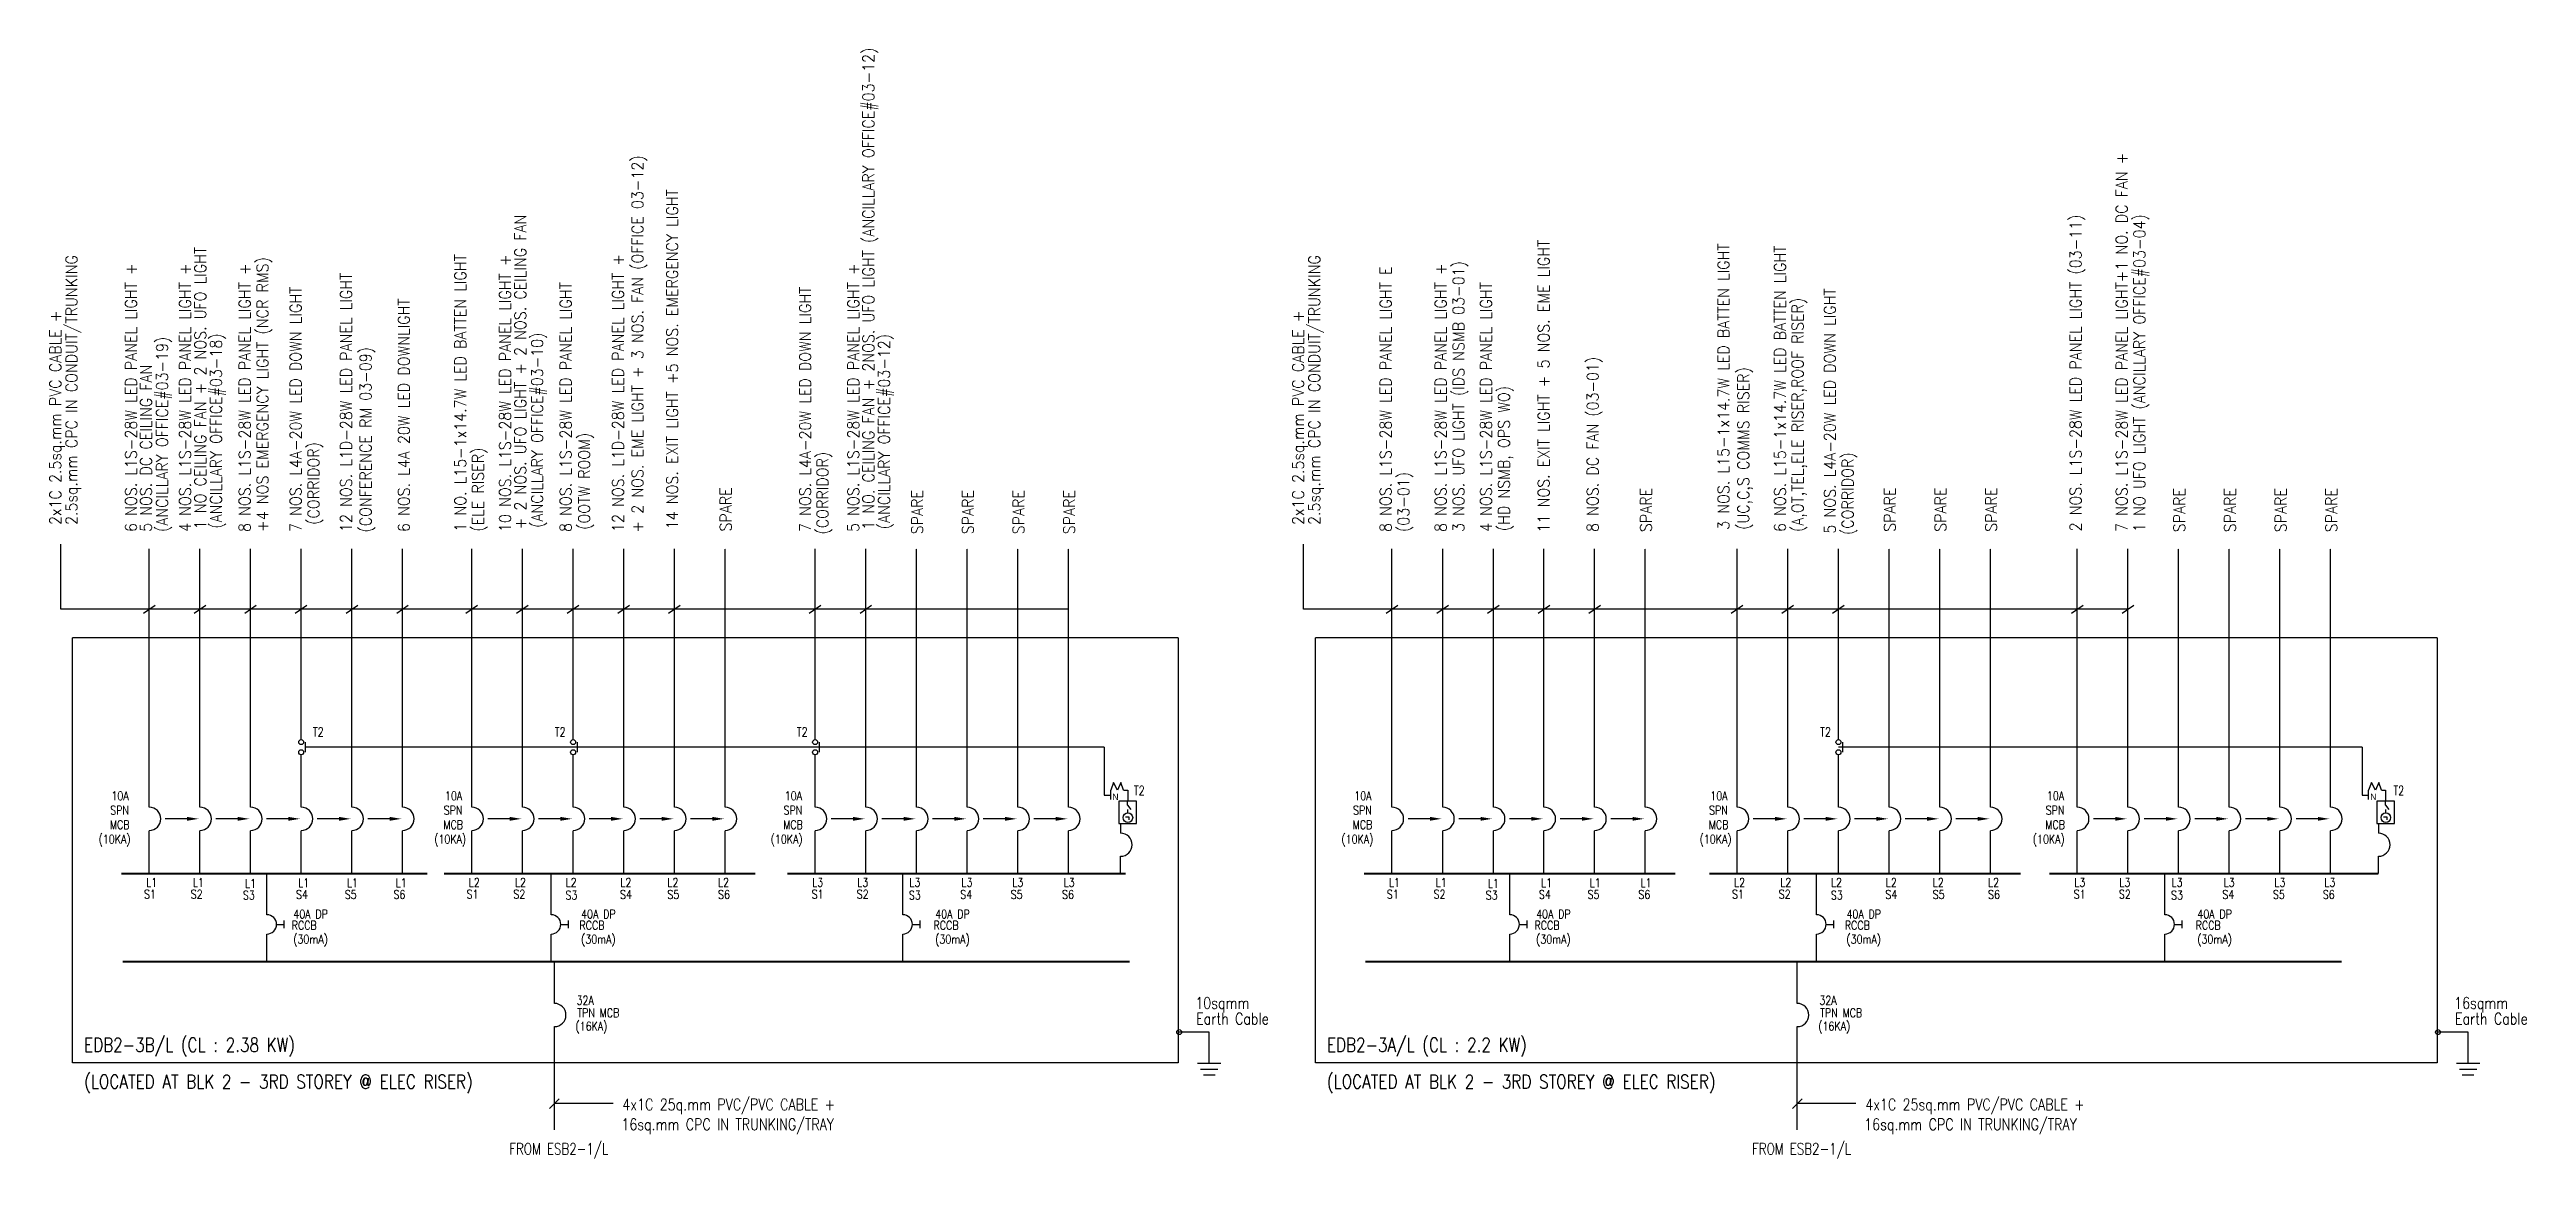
# Model space of a CAD drawing. Header units: millimetres. Extents: x 1219726 to 1461601, y 256790 to 556099.
# Drawn here: x 1329710 to 1393837, y 367086 to 395807 of the extents above; entities that cross this region are included whole.
import ezdxf
from ezdxf.enums import TextEntityAlignment as Align

# ---------------------------------------------------------------- set-up
doc = ezdxf.new("R2010")
doc.units = ezdxf.units.MM
doc.header["$LTSCALE"] = 0.01
doc.linetypes.add('DASHED', pattern=[19.05, 12.7, -6.35])
doc.linetypes.add('{ -E- }', pattern=[0])
doc.styles.add('100', font='romans.shx', dxfattribs={"width": 0.8, "height": 250})
doc.styles.add('A2', font='SIMPLEX.shx', dxfattribs={"width": 0.95, "height": 190})
doc.styles.add('PwNote', font='Romans.shx', dxfattribs={"width": 0.75, "bigfont": 'Special.shx'})
doc.styles.add('ROMANS', font='romans', dxfattribs={"width": 0.75})
doc.styles.add('SIMPLEX', font='simplex.shx', dxfattribs={"width": 0.65})
doc.dimstyles.get("Standard").update_dxf_attribs({"dimtxt": 0.18, "dimasz": 0.18, "dimexe": 0.18, "dimexo": 0.0625, "dimgap": 0.09, "dimtad": 0, "dimtih": 1, "dimtoh": 1, "dimdec": 4, "dimzin": 0, "dimdsep": 46, "dimtxsty": 'Standard', "dimcen": 0.09, "dimadec": 0, "dimazin": 0, "dimtfac": 1, "dimtdec": 4, "dimtofl": 0, "dimtmove": 0, "dimatfit": 3, "dimfxl": 1, "dimtolj": 1, "dimtzin": 0, "dimarcsym": 0})

msp = doc.modelspace()

# ---------------------------------------------------------------- texts
at = {"ltscale": 1.5, "style": 'A2', "width": 0.9}
for s, p in [('1 NO. CEILING FAN + 2NOS. UFO LIGHT (ANCILLARY OFFICE#03-12) ', (1351062, 383368)), (' + 2 NOS. EME LIGHT + 3 NOS. FAN (OFFICE 03-12) ', (1345082, 383113)), ('7 NOS. L1S-28W LED PANEL LIGHT+1 NO. DC FAN +', (1383506, 383313)), ('14 NOS. EXIT LIGHT +5 NOS. EMERGENCY LIGHT', (1345981, 383382)), ('+ 2 NOS. UFO LIGHT + 2 NOS. CEILING FAN', (1342047, 383381)), ('2 NOS. L1S-28W LED PANEL LIGHT (03-11)', (1382313, 383326)), ('1 NO UFO LIGHT (ANCILLARY OFFICE#03-04) ', (1383967, 383313)), ('1 NO CEILING FAN + 2 NOS. UFO LIGHT ', (1333763, 383382)), ('3 NOS. L15-1x14.7W LED BATTEN LIGHT', (1373198, 383368)), ('6 NOS. L15-1x14.7W LED BATTEN LIGHT', (1374662, 383312)), ('6 NOS. L1S-28W LED PANEL LIGHT +', (1331968, 383313)), ('4 NOS. L1S-28W LED PANEL LIGHT +', (1333370, 383313)), ('8 NOS. L1S-28W LED PANEL LIGHT +', (1334913, 383313)), ('+4 NOS EMERGENCY LIGHT (NCR RMS) ', (1335374, 383313)), ('12 NOS. L1D-28W LED PANEL LIGHT', (1337539, 383313)), ('1 NO. L15-1x14.7W LED BATTEN LIGHT', (1340496, 383320)), ('10 NOS. L1S-28W LED PANEL LIGHT +', (1341655, 383313)), ('12 NOS. L1D-28W LED PANEL LIGHT + ', (1344579, 383313)), ('5 NOS. L1S-28W LED PANEL LIGHT +', (1350669, 383313)), ('8 NOS. L1S-28W LED PANEL LIGHT E ', (1364452, 383313)), ('8 NOS. L1S-28W LED PANEL LIGHT +', (1365877, 383313)), ('3 NOS. UFO LIGHT (IDS NSMB 03-01) ', (1366338, 383313)), ('7 NOS. L4A-20W LED DOWN LIGHT', (1336233, 383313)), ('8 NOS. L1S-28W LED PANEL LIGHT', (1343225, 383313)), ('7 NOS. L4A-20W LED DOWN LIGHT', (1349423, 383313)), ('4 NOS. L1S-28W LED PANEL LIGHT', (1367052, 383313)), ('(A,OT,TEL,ELE RISER,ROOF RISER)', (1375116, 383312)), ('5 NOS. L4A-20W LED DOWN LIGHT', (1375952, 383269)), ('(ANCILLARY OFFICE#03-19) ', (1332775, 383311)), ('(ANCILLARY OFFICE#03-18) ', (1334171, 383397)), (' (CONFERENCE RM 03-09) ', (1338042, 383113)), ('(ANCILLARY OFFICE#03-10) ', (1342484, 383419)), ('(ANCILLARY OFFICE#03-12) ', (1351467, 383382)), ('5 NOS. DC CEILING FAN', (1332357, 383315)), ('8 NOS. DC FAN (03-01)', (1369812, 383313)), ('(UC,C,S COMMS RISER)', (1373711, 383368)), ('(HD NSMB, OPS WO) ', (1367513, 383333)), (' (CORRIDOR) ', (1336694, 383313)), ('(ELE RISER)', (1340950, 383320)), ('(OOTW ROOM) ', (1343702, 383368)), (' (CORRIDOR) ', (1349872, 383062)), ('(03-01) ', (1364913, 383313)), (' (CORRIDOR) ', (1376412, 383048))]:
    msp.add_text(s, height=300, rotation=90, dxfattribs=at).set_placement(p)
for s, rotation, style, width, p in [('11 NOS. EXIT LIGHT + 5 NOS. EME LIGHT', 90, 'A2', 0.9, (1368541, 383300)), ('2.5sq.mm CPC IN CONDUIT/TRUNKING', 90, 'A2', 0.9, (1330429, 383493)), ('2.5sq.mm CPC IN CONDUIT/TRUNKING', 90, 'A2', 0.9, (1362605, 383493)), ('6 NOS. L4A 20W LED DOWNLIGHT  ', 90, 'A2', 0.9, (1339033, 383309)), ('2x1C 2.5sq.mm PVC CABLE +', 90, 'A2', 0.9, (1330010, 383493)), ('2x1C 2.5sq.mm PVC CABLE +', 90, 'A2', 0.9, (1362186, 383493)), ('SPARE', 90, 'A2', 0.9, (1347368, 383323)), ('SPARE', 90, 'A2', 0.9, (1352323, 383251)), ('SPARE', 90, 'A2', 0.9, (1353635, 383251)), ('SPARE', 90, 'A2', 0.9, (1354946, 383251)), ('SPARE', 90, 'A2', 0.9, (1356258, 383251)), ('SPARE', 90, 'A2', 0.9, (1371192, 383309)), ('SPARE', 90, 'A2', 0.9, (1377504, 383316)), ('SPARE', 90, 'A2', 0.9, (1378816, 383316)), ('SPARE', 90, 'A2', 0.9, (1380128, 383316)), ('SPARE', 90, 'A2', 0.9, (1384999, 383303)), ('SPARE', 90, 'A2', 0.9, (1386311, 383303)), ('SPARE', 90, 'A2', 0.9, (1387623, 383303)), ('SPARE', 90, 'A2', 0.9, (1388934, 383303)), ('4x1C 25q.mm PVC/PVC CABLE +', 360, 'PwNote', 0.8, (1344542, 368335, 0)), ('16sq.mm CPC IN TRUNKING/TRAY', 360, 'PwNote', 0.8, (1344516, 367819, 0)), ('4x1C 25sq.mm PVC/PVC CABLE +', 360, 'PwNote', 0.8, (1376718, 368335, 0)), ('16sq.mm CPC IN TRUNKING/TRAY', 360, 'PwNote', 0.8, (1376692, 367819, 0))]:
    msp.add_text(s, height=300, rotation=rotation, dxfattribs=dict(style=style, width=width)).set_placement(p)
for s, height, style, width, p in [('T2', 240, 'SIMPLEX', 0.75, (1336529, 378012, 0)), ('T2', 240, 'SIMPLEX', 0.75, (1342791, 378012, 0)), ('T2', 240, 'SIMPLEX', 0.75, (1349058, 378012, 0)), ('T2', 240, 'SIMPLEX', 0.75, (1375551, 378012, 0)), ('10A', 225, '100', 0.8, (1331313, 376368, 0)), ('10A', 225, '100', 0.8, (1339948, 376368, 0)), ('10A', 225, '100', 0.8, (1348745, 376368, 0)), ('T2', 240, 'SIMPLEX', 0.75, (1357784, 376497, 0)), ('10A', 225, '100', 0.8, (1363489, 376368, 0)), ('10A', 225, '100', 0.8, (1372707, 376368, 0)), ('10A', 225, '100', 0.8, (1381421, 376368, 0)), ('T2', 240, 'SIMPLEX', 0.75, (1390392, 376497, 0)), ('MCB', 225, '100', 0.8, (1331272, 375618, 0)), ('SPN', 225, '100', 0.8, (1331281, 375993, 0)), ('MCB', 225, '100', 0.8, (1339907, 375618, 0)), ('SPN', 225, '100', 0.8, (1339916, 375993, 0)), ('MCB', 225, '100', 0.8, (1348704, 375618, 0)), ('SPN', 225, '100', 0.8, (1348713, 375993, 0)), ('MCB', 225, '100', 0.8, (1363448, 375618, 0)), ('SPN', 225, '100', 0.8, (1363457, 375993, 0)), ('SPN', 225, '100', 0.8, (1372675, 375993, 0)), ('MCB', 225, '100', 0.8, (1372667, 375618, 0)), ('SPN', 225, '100', 0.8, (1381389, 375993, 0)), ('MCB', 225, '100', 0.8, (1381381, 375618, 0)), ('(10KA)', 225, '100', 0.8, (1330982, 375245, 0)), ('(10KA)', 225, '100', 0.8, (1339671, 375245, 0)), ('(10KA)', 225, '100', 0.8, (1348381, 375245, 0)), ('(10KA)', 225, '100', 0.8, (1363158, 375245, 0)), ('(10KA)', 225, '100', 0.8, (1372431, 375245, 0)), ('(10KA)', 225, '100', 0.8, (1381057, 375245, 0)), ('S1', 225, '100', 0.8, (1332155, 373818, 0)), ('L1', 225, '100', 0.8, (1332212, 374124, 0)), ('S2', 225, '100', 0.8, (1333366, 373818, 0)), ('L1', 225, '100', 0.8, (1333422, 374124, 0)), ('S3', 225, '100', 0.8, (1334716, 373794, 0)), ('L1', 225, '100', 0.8, (1334772, 374099, 0)), ('S4', 225, '100', 0.8, (1336092, 373810, 0)), ('L1', 225, '100', 0.8, (1336148, 374116, 0)), ('S5', 225, '100', 0.8, (1337354, 373810, 0)), ('L1', 225, '100', 0.8, (1337411, 374116, 0)), ('S6', 225, '100', 0.8, (1338616, 373810, 0)), ('L1', 225, '100', 0.8, (1338673, 374116, 0)), ('S1', 225, '100', 0.8, (1340507, 373818, 0)), ('L2', 225, '100', 0.8, (1340564, 374124, 0)), ('S2', 225, '100', 0.8, (1341718, 373818, 0)), ('L2', 225, '100', 0.8, (1341760, 374124, 0)), ('S3', 225, '100', 0.8, (1343068, 373794, 0)), ('L2', 225, '100', 0.8, (1343072, 374124, 0)), ('S4', 225, '100', 0.8, (1344480, 373810, 0)), ('L2', 225, '100', 0.8, (1344490, 374124, 0)), ('S5', 225, '100', 0.8, (1345706, 373810, 0)), ('L2', 225, '100', 0.8, (1345707, 374124, 0)), ('S6', 225, '100', 0.8, (1347018, 373810, 0)), ('L2', 225, '100', 0.8, (1347018, 374124, 0)), ('S1', 225, '100', 0.8, (1349440, 373818, 0)), ('L3', 225, '100', 0.8, (1349454, 374124, 0)), ('S2', 225, '100', 0.8, (1350608, 373818, 0)), ('L3', 225, '100', 0.8, (1350620, 374124, 0)), ('S3', 225, '100', 0.8, (1351958, 373794, 0)), ('L3', 225, '100', 0.8, (1351972, 374124, 0)), ('S4', 225, '100', 0.8, (1353288, 373810, 0)), ('L3', 225, '100', 0.8, (1353320, 374124, 0)), ('S5', 225, '100', 0.8, (1354596, 373810, 0)), ('L3', 225, '100', 0.8, (1354635, 374124, 0)), ('S6', 225, '100', 0.8, (1355925, 373810, 0)), ('L3', 225, '100', 0.8, (1355964, 374124, 0)), ('S1', 225, '100', 0.8, (1364331, 373818, 0)), ('L1', 225, '100', 0.8, (1364388, 374124, 0)), ('S2', 225, '100', 0.8, (1365542, 373818, 0)), ('L1', 225, '100', 0.8, (1365598, 374124, 0)), ('S3', 225, '100', 0.8, (1366892, 373794, 0)), ('L1', 225, '100', 0.8, (1366948, 374099, 0)), ('S4', 225, '100', 0.8, (1368268, 373810, 0)), ('L1', 225, '100', 0.8, (1368324, 374116, 0)), ('S5', 225, '100', 0.8, (1369530, 373810, 0)), ('L1', 225, '100', 0.8, (1369587, 374116, 0)), ('S6', 225, '100', 0.8, (1370844, 373810, 0)), ('L1', 225, '100', 0.8, (1370901, 374116, 0)), ('S1', 225, '100', 0.8, (1373267, 373818, 0)), ('L2', 225, '100', 0.8, (1373323, 374124, 0)), ('S2', 225, '100', 0.8, (1374477, 373818, 0)), ('L2', 225, '100', 0.8, (1374520, 374124, 0)), ('S3', 225, '100', 0.8, (1375828, 373794, 0)), ('L2', 225, '100', 0.8, (1375832, 374124, 0)), ('S4', 225, '100', 0.8, (1377240, 373810, 0)), ('L2', 225, '100', 0.8, (1377250, 374124, 0)), ('S5', 225, '100', 0.8, (1378466, 373810, 0)), ('L2', 225, '100', 0.8, (1378466, 374124, 0)), ('S6', 225, '100', 0.8, (1379898, 373810, 0)), ('L2', 225, '100', 0.8, (1379898, 374124, 0)), ('S1', 225, '100', 0.8, (1382116, 373818, 0)), ('L3', 225, '100', 0.8, (1382130, 374124, 0)), ('S2', 225, '100', 0.8, (1383284, 373818, 0)), ('L3', 225, '100', 0.8, (1383296, 374124, 0)), ('S3', 225, '100', 0.8, (1384634, 373794, 0)), ('L3', 225, '100', 0.8, (1384648, 374124, 0)), ('S4', 225, '100', 0.8, (1385965, 373810, 0)), ('L3', 225, '100', 0.8, (1385996, 374124, 0)), ('S5', 225, '100', 0.8, (1387273, 373810, 0)), ('L3', 225, '100', 0.8, (1387312, 374124, 0)), ('S6', 225, '100', 0.8, (1388565, 373810, 0)), ('L3', 225, '100', 0.8, (1388604, 374124, 0)), ('FROM ESB2-1/L', 300, 'PwNote', 0.75, (1341613, 367186, 0)), ('FROM ESB2-1/L', 300, 'PwNote', 0.75, (1373789, 367186, 0))]:
    msp.add_text(s, height=height, dxfattribs=dict(style=style, width=width)).set_placement(p)
for p in [(1357227, 376369, 0), (1389794, 376369, 0)]:
    msp.add_text('N', height=166).set_placement(p)
at = {"width": 0.8}
for s, height, style, p in [('RCCB', 225, '100', (1336304, 373126, 0)), ('40A DP ', 225, '100', (1336531, 373417, 0)), ('RCCB', 225, '100', (1343754, 373126, 0)), ('40A DP ', 225, '100', (1343982, 373417, 0)), ('RCCB', 225, '100', (1352921, 373126, 0)), ('40A DP ', 225, '100', (1353149, 373417, 0)), ('RCCB', 225, '100', (1368480, 373126, 0)), ('40A DP ', 225, '100', (1368707, 373417, 0)), ('RCCB', 225, '100', (1376514, 373126, 0)), ('40A DP ', 225, '100', (1376742, 373417, 0)), ('RCCB', 225, '100', (1385597, 373126, 0)), ('40A DP ', 225, '100', (1385825, 373417, 0)), ('(30mA)', 225, '100', (1336469, 372748, 0)), ('(30mA)', 225, '100', (1343920, 372748, 0)), ('(30mA)', 225, '100', (1353087, 372748, 0)), ('(30mA)', 225, '100', (1368645, 372748, 0)), ('(30mA)', 225, '100', (1376679, 372748, 0)), ('(30mA)', 225, '100', (1385763, 372748, 0)), ('32A ', 225, '100', (1343640, 371182, 0)), ('32A ', 225, '100', (1375816, 371182, 0)), ('(16KA)', 225, '100', (1343740, 370496, 0)), ('TPN MCB', 225, '100', (1343919, 370860, 0)), ('10sqmm ', 300, 'ROMANS', (1360156, 371063)), ('Earth Cable', 300, 'ROMANS', (1360336, 370705)), ('(16KA)', 225, '100', (1375916, 370496, 0)), ('TPN MCB', 225, '100', (1376095, 370860, 0)), ('16sqmm ', 300, 'ROMANS', (1392747, 371063)), ('Earth Cable', 300, 'ROMANS', (1392927, 370705))]:
    msp.add_text(s, height=height, dxfattribs=dict(at, style=style)).set_placement(p, align=Align.MIDDLE)
at = {"ltscale": 1.5, "style": 'PwNote', "width": 0.8}
for s, p in [('EDB2-3B/L (CL : 2.38 KW)', (1330605, 369847)), ('EDB2-3A/L (CL : 2.2 KW)', (1362781, 369847)), ('(LOCATED AT BLK 2 - 3RD STOREY @ ELEC RISER)', (1330605, 368896)), ('(LOCATED AT BLK 2 - 3RD STOREY @ ELEC RISER)', (1362781, 368896))]:
    msp.add_text(s, height=360, dxfattribs=at).set_placement(p)

# ---------------------------------------------------------------- blocks, each defined once
blk = doc.blocks.new('ELEC0338')
at = {"color": 7}
for p, q in [((160, 849), (160, 1039)), ((160, 849), (310, 649)), ((164, 498), (164, 646))]:
    blk.add_line(p, q, dxfattribs=at)
blk.add_lwpolyline([(566, 0), (566, 1039), (-250, 1039), (-250, 0)], close=True, dxfattribs=at)
blk.add_lwpolyline([(64, 311), (218, 311), (218, 168)], dxfattribs=at)
blk.add_circle((172, 277), 222, dxfattribs=at)
blk = doc.blocks.new('CLOSEDFILLED')
at = {"color": 0}
blk.add_solid([(-1, 0), (0, 0), (-1, 0)], dxfattribs=at)

# ---------------------------------------------------------------- linework, layer by layer
at = {"linetype": '{ -E- }'}
for p, q in [((1332290, 376183, 0), (1332290, 382875)), ((1333602, 376183, 0), (1333602, 382875)), ((1334914, 376183, 0), (1334914, 382875)), ((1336225, 377933, 0), (1336225, 382875)), ((1337537, 376183, 0), (1337537, 382875)), ((1338848, 376183, 0), (1338848, 382875)), ((1340642, 376183, 0), (1340642, 382875)), ((1341954, 376183, 0), (1341954, 382875)), ((1343266, 377933, 0), (1343266, 382875)), ((1344577, 376183, 0), (1344577, 382875)), ((1345889, 376183, 0), (1345889, 382875)), ((1349532, 377933, 0), (1349532, 382875)), ((1350844, 376183, 0), (1350844, 382875)), ((1364466, 376183, 0), (1364466, 382875)), ((1365778, 376183, 0), (1365778, 382875)), ((1367090, 376183, 0), (1367090, 382875)), ((1368401, 376183, 0), (1368401, 382875)), ((1369713, 376183, 0), (1369713, 382875)), ((1373402, 376183, 0), (1373402, 382875)), ((1374714, 376183, 0), (1374714, 382875)), ((1376025, 377933, 0), (1376025, 382875)), ((1382209, 376183, 0), (1382209, 382875)), ((1383520, 376183, 0), (1383520, 382875)), ((1336225, 376183, 0), (1336225, 377542, 0)), ((1343266, 376183, 0), (1343266, 377542, 0)), ((1349532, 376183, 0), (1349532, 377542, 0)), ((1376025, 376183, 0), (1376025, 377542, 0)), ((1342781, 371102, 0), (1342781, 371595, 0)), ((1374957, 371102, 0), (1374957, 371595, 0)), ((1342781, 367826, 0), (1342781, 370502, 0)), ((1359735, 370360), (1358956, 370360)), ((1374957, 367826, 0), (1374957, 370502, 0)), ((1392326, 370360), (1391547, 370360))]:
    msp.add_line(p, q, dxfattribs=at)
at = {"linetype": 'DASHED', "ltscale": 10}
for p, q in [((1347200, 376183, 0), (1347200, 382875)), ((1352156, 376183, 0), (1352156, 382875)), ((1353467, 376183, 0), (1353467, 382875)), ((1354779, 376183, 0), (1354779, 382875)), ((1356090, 376183, 0), (1356090, 382875)), ((1371024, 376183, 0), (1371024, 382875)), ((1377337, 376183, 0), (1377337, 382875)), ((1378648, 376183, 0), (1378648, 382875)), ((1379960, 376183, 0), (1379960, 382875)), ((1384832, 376183, 0), (1384832, 382875)), ((1386143, 376183, 0), (1386143, 382875)), ((1387455, 376183, 0), (1387455, 382875)), ((1388767, 376183, 0), (1388767, 382875))]:
    msp.add_line(p, q, dxfattribs=at)
for p, q in [((1332139, 381211), (1332441, 381420)), ((1333451, 381211), (1333753, 381420)), ((1334763, 381211), (1335064, 381420)), ((1336074, 381211), (1336376, 381420)), ((1337386, 381211), (1337688, 381420)), ((1338698, 381211, 0), (1338999, 381420, 0)), ((1340491, 381211), (1340793, 381420)), ((1341803, 381211), (1342105, 381420)), ((1343115, 381211), (1343416, 381420)), ((1344426, 381211), (1344728, 381420)), ((1345738, 381211), (1346040, 381420)), ((1349381, 381211), (1349683, 381420)), ((1350693, 381211), (1350995, 381420)), ((1364315, 381211), (1364617, 381420)), ((1365627, 381211), (1365929, 381420)), ((1366939, 381211), (1367240, 381420)), ((1368250, 381211, 0), (1368552, 381420, 0)), ((1369562, 381211), (1369864, 381420)), ((1373251, 381211), (1373553, 381420)), ((1374563, 381211), (1374864, 381420)), ((1375874, 381211, 0), (1376176, 381420, 0)), ((1382058, 381211), (1382359, 381420)), ((1383369, 381211), (1383671, 381420)), ((1336225, 377803, 0), (1336225, 377804, 0)), ((1336338, 377607, 0), (1336338, 377869, 0)), ((1343266, 377803, 0), (1343266, 377804, 0)), ((1343378, 377607, 0), (1343378, 377869, 0)), ((1349532, 377803, 0), (1349532, 377804, 0)), ((1349645, 377607, 0), (1349645, 377869, 0)), ((1376025, 377803, 0), (1376025, 377804, 0)), ((1376138, 377607, 0), (1376138, 377869, 0)), ((1333271, 375883, 0), (1332706, 375883, 0)), ((1334582, 375883, 0), (1334018, 375883, 0)), ((1335894, 375883, 0), (1335329, 375883, 0)), ((1337206, 375883, 0), (1336641, 375883, 0)), ((1338517, 375883, 0), (1337953, 375883, 0)), ((1341623, 375883, 0), (1341058, 375883, 0)), ((1342934, 375883, 0), (1342370, 375883, 0)), ((1344246, 375883, 0), (1343681, 375883, 0)), ((1345558, 375883, 0), (1344993, 375883, 0)), ((1346869, 375883, 0), (1346305, 375883, 0)), ((1350513, 375883, 0), (1349948, 375883, 0)), ((1351824, 375883, 0), (1351260, 375883, 0)), ((1353136, 375883, 0), (1352571, 375883, 0)), ((1354448, 375883, 0), (1353883, 375883, 0)), ((1355759, 375883, 0), (1355195, 375883, 0)), ((1365447, 375883, 0), (1364882, 375883, 0)), ((1366758, 375883, 0), (1366194, 375883, 0)), ((1368070, 375883, 0), (1367505, 375883, 0)), ((1369382, 375883, 0), (1368817, 375883, 0)), ((1370693, 375883, 0), (1370129, 375883, 0)), ((1374382, 375883, 0), (1373818, 375883, 0)), ((1375694, 375883, 0), (1375129, 375883, 0)), ((1377006, 375883, 0), (1376441, 375883, 0)), ((1378317, 375883, 0), (1377753, 375883, 0)), ((1379629, 375883, 0), (1379064, 375883, 0)), ((1383189, 375883, 0), (1382624, 375883, 0)), ((1384501, 375883, 0), (1383936, 375883, 0)), ((1385812, 375883, 0), (1385248, 375883, 0)), ((1387124, 375883, 0), (1386559, 375883, 0)), ((1388436, 375883, 0), (1387871, 375883, 0)), ((1332290, 374464, 0), (1332290, 375571, 0)), ((1333602, 374464, 0), (1333602, 375571, 0)), ((1334914, 374464, 0), (1334914, 375571, 0)), ((1336225, 374464, 0), (1336225, 375571, 0)), ((1337537, 374464, 0), (1337537, 375571, 0)), ((1338848, 374464, 0), (1338848, 375571, 0)), ((1340642, 374464, 0), (1340642, 375571, 0)), ((1341954, 374464, 0), (1341954, 375571, 0)), ((1343266, 374464, 0), (1343266, 375571, 0)), ((1344577, 374464, 0), (1344577, 375571, 0)), ((1345889, 374464, 0), (1345889, 375571, 0)), ((1347200, 374464, 0), (1347200, 375571, 0)), ((1349532, 374464, 0), (1349532, 375571, 0)), ((1350844, 374464, 0), (1350844, 375571, 0)), ((1352156, 374464, 0), (1352156, 375571, 0)), ((1353467, 374464, 0), (1353467, 375571, 0)), ((1354779, 374464, 0), (1354779, 375571, 0)), ((1356090, 374464, 0), (1356090, 375571, 0)), ((1364466, 374464, 0), (1364466, 375571, 0)), ((1365778, 374464, 0), (1365778, 375571, 0)), ((1367090, 374464, 0), (1367090, 375571, 0)), ((1368401, 374464, 0), (1368401, 375571, 0)), ((1369713, 374464, 0), (1369713, 375571, 0)), ((1371024, 374464, 0), (1371024, 375571, 0)), ((1373402, 374464, 0), (1373402, 375571, 0)), ((1374714, 374464, 0), (1374714, 375571, 0)), ((1376025, 374464, 0), (1376025, 375571, 0)), ((1377337, 374464, 0), (1377337, 375571, 0)), ((1378648, 374464, 0), (1378648, 375571, 0)), ((1379960, 374464, 0), (1379960, 375571, 0)), ((1382209, 374464, 0), (1382209, 375571, 0)), ((1383520, 374464, 0), (1383520, 375571, 0)), ((1384832, 374464, 0), (1384832, 375571, 0)), ((1386143, 374464, 0), (1386143, 375571, 0)), ((1387455, 374464, 0), (1387455, 375571, 0)), ((1388767, 374464, 0), (1388767, 375571, 0)), ((1335338, 373400, 0), (1335338, 374464, 0)), ((1342697, 373400, 0), (1342697, 374464, 0)), ((1351799, 373400, 0), (1351799, 374464, 0)), ((1367514, 373400, 0), (1367514, 374464, 0)), ((1375457, 373400, 0), (1375457, 374464, 0)), ((1384475, 373400, 0), (1384475, 374464, 0)), ((1335788, 373050, 0), (1335788, 373250, 0)), ((1343147, 373050, 0), (1343147, 373250, 0)), ((1352249, 373050, 0), (1352249, 373250, 0)), ((1367964, 373050, 0), (1367964, 373250, 0)), ((1375907, 373050, 0), (1375907, 373250, 0)), ((1384925, 373050, 0), (1384925, 373250, 0)), ((1335338, 372183, 0), (1335338, 372900, 0)), ((1335588, 373150, 0), (1335788, 373150, 0)), ((1342697, 372183, 0), (1342697, 372900, 0)), ((1342947, 373150, 0), (1343147, 373150, 0)), ((1351799, 372183, 0), (1351799, 372900, 0)), ((1352049, 373150, 0), (1352249, 373150, 0)), ((1367514, 372183, 0), (1367514, 372900, 0)), ((1367764, 373150, 0), (1367964, 373150, 0)), ((1375457, 372183, 0), (1375457, 372900, 0)), ((1375707, 373150, 0), (1375907, 373150, 0)), ((1384475, 372183, 0), (1384475, 372900, 0)), ((1384725, 373150, 0), (1384925, 373150, 0)), ((1342781, 371102, 0), (1342781, 372183, 0)), ((1374957, 371102, 0), (1374957, 372183, 0)), ((1359735, 369553), (1359735, 370360)), ((1392326, 369553), (1392326, 370360)), ((1359435, 369553), (1360035, 369553)), ((1359510, 369403), (1359960, 369403)), ((1392026, 369553), (1392626, 369553)), ((1392101, 369403), (1392551, 369403)), ((1359585, 369253), (1359885, 369253)), ((1392176, 369253), (1392476, 369253)), ((1342656, 368383, 0), (1342906, 368633, 0)), ((1344300, 368508, 0), (1342781, 368508, 0)), ((1374832, 368383, 0), (1375082, 368633, 0)), ((1376476, 368508, 0), (1374957, 368508, 0))]:
    msp.add_line(p, q)
at = {"linetype": '{ -E- }', "ltscale": 1.5}
for p, q in [((1330307, 369560), (1330307, 380574)), ((1358933, 380574), (1330307, 380574)), ((1358933, 380574), (1358933, 369560)), ((1362483, 369560), (1362483, 380574)), ((1391524, 380574), (1362483, 380574)), ((1391524, 380574), (1391524, 369560)), ((1358933, 369560), (1330307, 369560)), ((1391524, 369560), (1362483, 369560))]:
    msp.add_line(p, q, dxfattribs=at)
at = {"color": 7}
for p, q in [((1357015, 377738, 0), (1357015, 376500, 0)), ((1389582, 377738, 0), (1389582, 376500, 0)), ((1357015, 376500, 0), (1357176, 376500, 0)), ((1357517, 376623, 0), (1357624, 376623, 0)), ((1357624, 376623, 0), (1357624, 376342, 0)), ((1389582, 376500, 0), (1389743, 376500, 0)), ((1390085, 376623, 0), (1390191, 376623, 0)), ((1390191, 376623, 0), (1390191, 376342, 0)), ((1357445, 375510, 0), (1357445, 375761, 0)), ((1390012, 375510, 0), (1390012, 375761, 0)), ((1357438, 374464, 0), (1357438, 374913, 0)), ((1390005, 374464, 0), (1390005, 374913, 0))]:
    msp.add_line(p, q, dxfattribs=at)
at = {"linetype": '{ -E- }'}
for points in [[(1356090, 381315), (1330000, 381315), (1330000, 382993)], [(1383520, 381315), (1362176, 381315), (1362176, 382993)]]:
    msp.add_lwpolyline(points, dxfattribs=at)
at = {"linetype": '{ -E- }', "elevation": 0}
for points in [[(1357015, 377738), (1336338, 377738)], [(1389582, 377738), (1376025, 377738)]]:
    msp.add_lwpolyline(points, dxfattribs=at)
at = {"color": 7, "elevation": 0}
for points in [[(1357517, 376623), (1357445, 376823), (1357362, 376623), (1357259, 376823), (1357183, 376623)], [(1390085, 376623), (1390012, 376823), (1389930, 376623), (1389826, 376823), (1389750, 376623)]]:
    msp.add_lwpolyline(points, dxfattribs=at)
at = {"const_width": 50, "elevation": 0}
for points in [[(1331569, 374464), (1339493, 374464)], [(1339921, 374464), (1347983, 374464)], [(1348811, 374464), (1357569, 374464)], [(1363745, 374464), (1371801, 374464)], [(1372681, 374464), (1380744, 374464)], [(1381487, 374464), (1390005, 374464)], [(1357678, 372183), (1331604, 372183)], [(1389051, 372183), (1363780, 372183)]]:
    msp.add_lwpolyline(points, dxfattribs=at)
for centre, radius in [((1336225, 377869, 0), 64.6), ((1343266, 377869, 0), 64.6), ((1349532, 377869, 0), 64.6), ((1376025, 377869, 0), 64.6), ((1336225, 377607, 0), 64.6), ((1343266, 377607, 0), 64.6), ((1349532, 377607, 0), 64.6), ((1376025, 377607, 0), 64.6), ((1358956, 370360), 63.8), ((1391547, 370360), 63.8)]:
    msp.add_circle(centre, radius)
for centre, radius in [((1332290, 375883, 0), 300), ((1333602, 375883, 0), 300), ((1334914, 375883, 0), 300), ((1336225, 375883, 0), 300), ((1337537, 375883, 0), 300), ((1338848, 375883, 0), 300), ((1340642, 375883, 0), 300), ((1341954, 375883, 0), 300), ((1343266, 375883, 0), 300), ((1344577, 375883, 0), 300), ((1345889, 375883, 0), 300), ((1347200, 375883, 0), 300), ((1349532, 375883, 0), 300), ((1350844, 375883, 0), 300), ((1352156, 375883, 0), 300), ((1353467, 375883, 0), 300), ((1354779, 375883, 0), 300), ((1356090, 375883, 0), 300), ((1364466, 375883, 0), 300), ((1365778, 375883, 0), 300), ((1367090, 375883, 0), 300), ((1368401, 375883, 0), 300), ((1369713, 375883, 0), 300), ((1371024, 375883, 0), 300), ((1373402, 375883, 0), 300), ((1374714, 375883, 0), 300), ((1376025, 375883, 0), 300), ((1377337, 375883, 0), 300), ((1378648, 375883, 0), 300), ((1379960, 375883, 0), 300), ((1382209, 375883, 0), 300), ((1383520, 375883, 0), 300), ((1384832, 375883, 0), 300), ((1386143, 375883, 0), 300), ((1387455, 375883, 0), 300), ((1388767, 375883, 0), 300), ((1335338, 373150, 0), 250), ((1342697, 373150, 0), 250), ((1351799, 373150, 0), 250), ((1367514, 373150, 0), 250), ((1375457, 373150, 0), 250), ((1384475, 373150, 0), 250), ((1342781, 370802, 0), 300), ((1374957, 370802, 0), 300)]:
    msp.add_arc(centre, radius, 270, 90)
at = {"color": 7}
for centre in [(1357438, 375213, 0), (1390005, 375213, 0)]:
    msp.add_arc(centre, 300, 270, 90, dxfattribs=at)
for points in [[(1333271, 375933, 0), (1333571, 375883, 0), (1333271, 375833, 0)], [(1334582, 375933, 0), (1334882, 375883, 0), (1334582, 375833, 0)], [(1335894, 375933, 0), (1336194, 375883, 0), (1335894, 375833, 0)], [(1337206, 375933, 0), (1337506, 375883, 0), (1337206, 375833, 0)], [(1338517, 375933, 0), (1338817, 375883, 0), (1338517, 375833, 0)], [(1341623, 375933, 0), (1341923, 375883, 0), (1341623, 375833, 0)], [(1342934, 375933, 0), (1343234, 375883, 0), (1342934, 375833, 0)], [(1344246, 375933, 0), (1344546, 375883, 0), (1344246, 375833, 0)], [(1345558, 375933, 0), (1345858, 375883, 0), (1345558, 375833, 0)], [(1346869, 375933, 0), (1347169, 375883, 0), (1346869, 375833, 0)], [(1350513, 375933, 0), (1350813, 375883, 0), (1350513, 375833, 0)], [(1351824, 375933, 0), (1352124, 375883, 0), (1351824, 375833, 0)], [(1353136, 375933, 0), (1353436, 375883, 0), (1353136, 375833, 0)], [(1354448, 375933, 0), (1354748, 375883, 0), (1354448, 375833, 0)], [(1355759, 375933, 0), (1356059, 375883, 0), (1355759, 375833, 0)], [(1365447, 375933, 0), (1365747, 375883, 0), (1365447, 375833, 0)], [(1366758, 375933, 0), (1367058, 375883, 0), (1366758, 375833, 0)], [(1368070, 375933, 0), (1368370, 375883, 0), (1368070, 375833, 0)], [(1369382, 375933, 0), (1369682, 375883, 0), (1369382, 375833, 0)], [(1370693, 375933, 0), (1370993, 375883, 0), (1370693, 375833, 0)], [(1374382, 375933, 0), (1374682, 375883, 0), (1374382, 375833, 0)], [(1375694, 375933, 0), (1375994, 375883, 0), (1375694, 375833, 0)], [(1377006, 375933, 0), (1377306, 375883, 0), (1377006, 375833, 0)], [(1378317, 375933, 0), (1378617, 375883, 0), (1378317, 375833, 0)], [(1379629, 375933, 0), (1379929, 375883, 0), (1379629, 375833, 0)], [(1383189, 375933, 0), (1383489, 375883, 0), (1383189, 375833, 0)], [(1384501, 375933, 0), (1384801, 375883, 0), (1384501, 375833, 0)], [(1385812, 375933, 0), (1386112, 375883, 0), (1385812, 375833, 0)], [(1387124, 375933, 0), (1387424, 375883, 0), (1387124, 375833, 0)], [(1388436, 375933, 0), (1388736, 375883, 0), (1388436, 375833, 0)]]:
    msp.add_solid(points)

# ---------------------------------------------------------------- block references
at = {"color": 7, "xscale": 0.5608740235074736, "yscale": 0.5608740235074736, "zscale": 0.5608740235074736}
for p in [(1357532, 375759, 0), (1390100, 375759, 0)]:
    msp.add_blockref('ELEC0338', p, dxfattribs=at)

msp.set_redraw_order([(e.dxf.handle, doc.entitydb.next_handle()) for e in msp.query("TEXT MTEXT ATTDEF DIMENSION ARC_DIMENSION")])  # texts and dimensions are drawn at this point

# ---------------------------------------------------------------- leaders
at = {"color": 7}
for points in [[(1357183, 376387), (1357183, 376623)], [(1389750, 376387), (1389750, 376623)]]:
    msp.add_leader(points, dimstyle='Standard', override={"dimgap": 1, "dimtad": 0, "dimclrd": 7, "dimldrblk": 'CLOSEDFILLED'}, dxfattribs=at)

doc.saveas('drawing.dxf')
